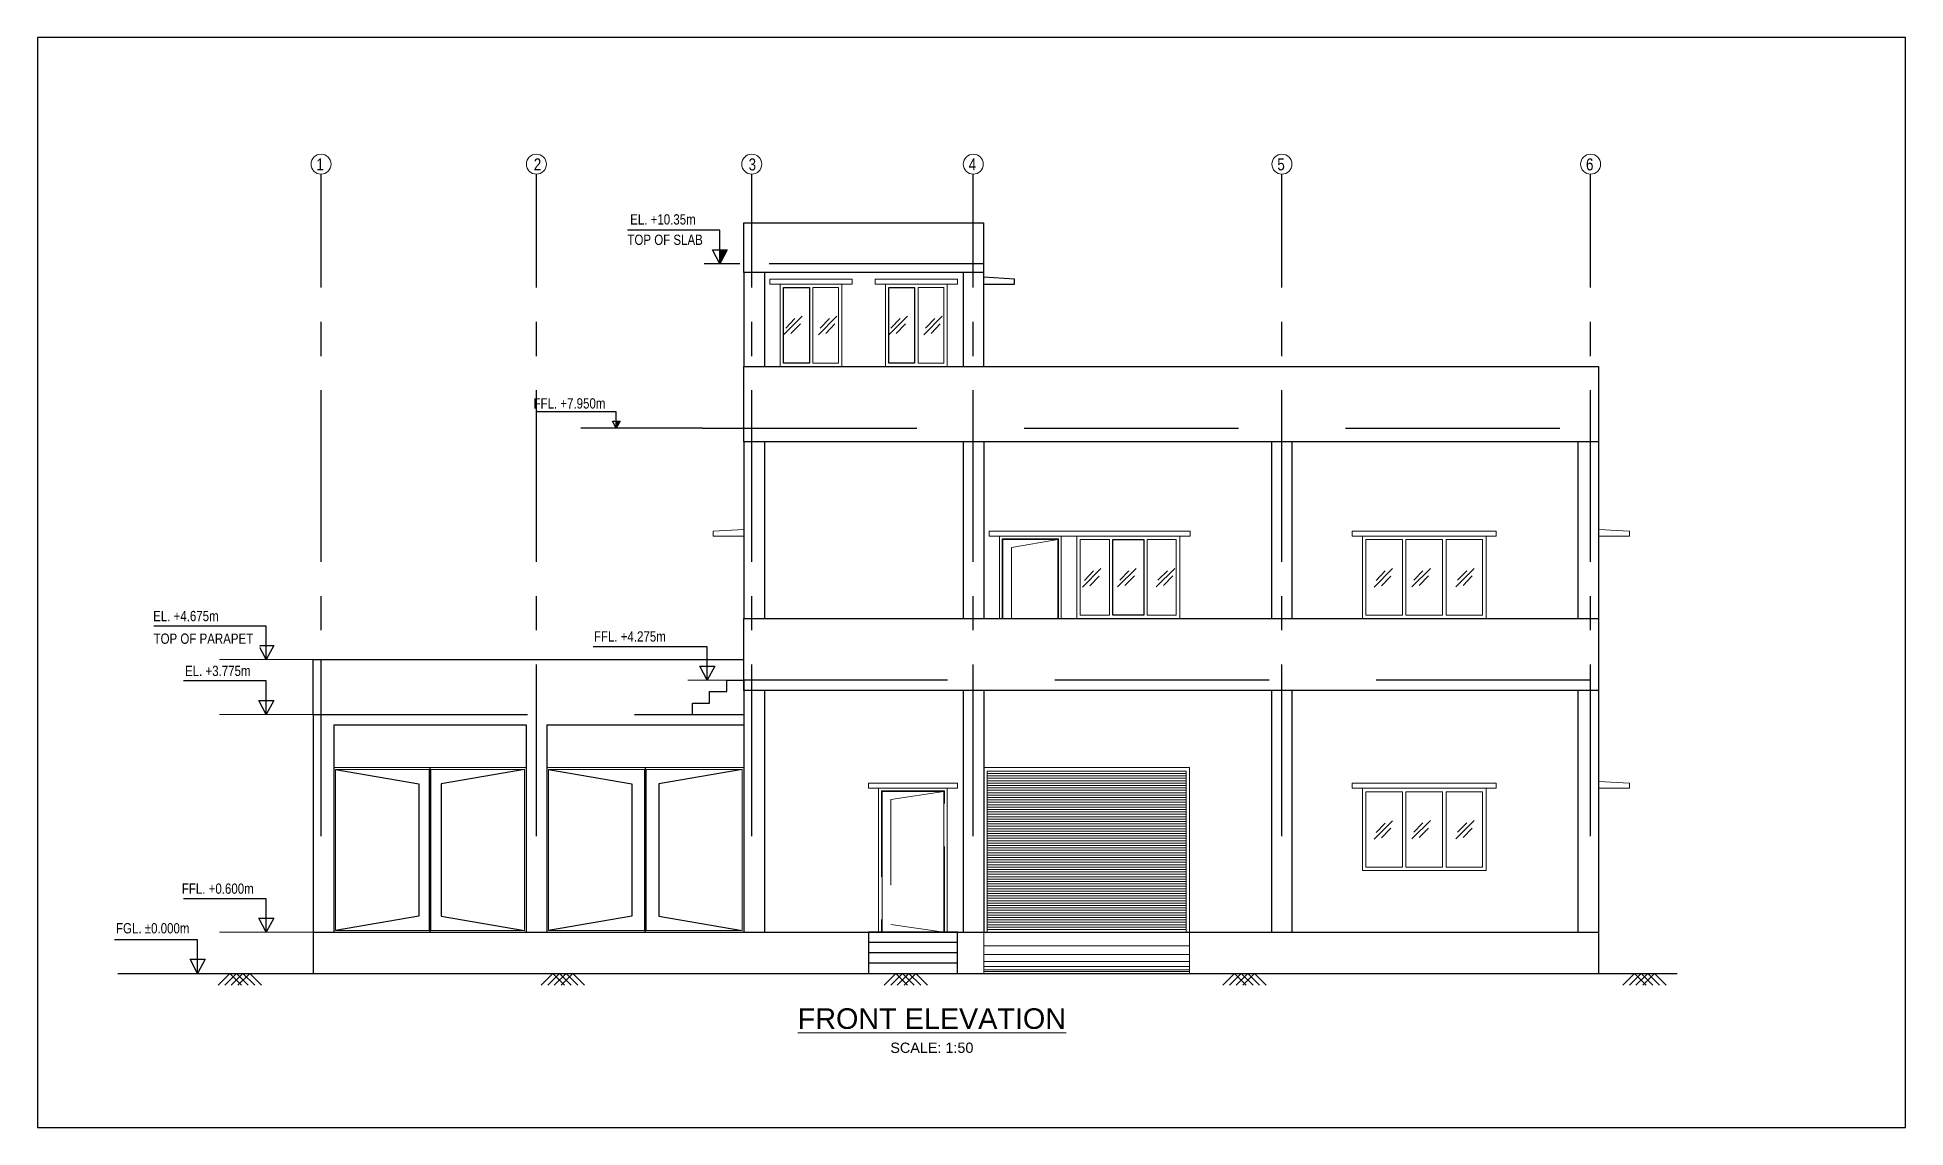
# Model space of a CAD drawing. Header units: millimetres. Extents: x 2923 to 3086, y 1840 to 1916.
# Drawn here: x 3018.49 to 3045.73, y 1839.74 to 1855.64 of the extents above; entities that cross this region are included whole.
import ezdxf

# ---------------------------------------------------------------- set-up
doc = ezdxf.new("R2010")
doc.units = ezdxf.units.MM
doc.linetypes.add('CENTERX2', pattern=[4, 2.5, -0.5, 0.5, -0.5])
doc.linetypes.add('HIDDEN2', pattern=[0.1875, 0.125, -0.0625])
for name, color, linetype in [('COLUMN', 1, 'Continuous'), ('DIM_100', 7, 'Continuous'), ('DIM_50', 7, 'Continuous'), ('GRID', 8, 'CENTERX2'), ('HATCH', 8, 'Continuous'), ('PARAPET WALL', 7, 'Continuous'), ('PDF_Geometry', 7, 'Continuous'), ('RAILING', 8, 'Continuous'), ('STAIR', 6, 'Continuous')]:
    doc.layers.add(name, color=color, linetype=linetype)
for name, color, linetype, lineweight in [('DOOR', 8, 'Continuous', 13), ('ROOF_PROJECTION', 8, 'HIDDEN2', 13), ('Text', 7, 'Continuous', 13), ('WINDOW', 8, 'Continuous', 13)]:
    doc.layers.add(name, color=color, linetype=linetype, lineweight=lineweight)
doc.styles.get("Standard").update_dxf_attribs({"font": 'arial.ttf'})

msp = doc.modelspace()

# ---------------------------------------------------------------- texts
at = {"layer": 'Text', "width": 0.8}
for s, p in [('1', (3022.563, 1853.7032)), ('2', (3025.7314, 1853.7032)), ('3', (3028.8639, 1853.7032)), ('4', (3032.0723, 1853.7032)), ('5', (3036.5723, 1853.7032)), ('6', (3041.0723, 1853.7032))]:
    msp.add_text(s, height=0.175, dxfattribs=at).set_placement(p)
at = {"layer": 'Text', "char_height": 0.15, "attachment_point": 1, "bg_fill": 3, "box_fill_scale": 1.5, "bg_fill_color": 256, "bg_fill_transparency": 0}
for s, insert, width in [('\\pxqc;{\\W0.8;EL. +\\A1;10.35\\A0;m}', (3027.0962, 1853.0638), 1.036868), ('\\pxqc;{\\W0.8;EL. +\\A1;4.675\\A0;m}', (3020.1867, 1847.2801), 0.946455), ('\\pxqc;{\\W0.8;FFL. +\\A1;4.275\\A0;m}', (3026.5723, 1846.9821), 1.119739), ('\\pxqc;{\\W0.8;EL. +\\A1;3.775\\A0;m}', (3020.5923, 1846.4801), 1.064598), ('\\pxqc;{\\W0.8;FFL. +0.600m}', (3020.5923, 1843.3051), 1.064598), ('\\pxqc;{\\W0.8;FGL. %%P0.000m}', (3019.6368, 1842.7275), 1.078819)]:
    msp.add_mtext(s, dxfattribs=dict(at, insert=insert, width=width))
at = {"layer": 'Text', "attachment_point": 1}
for s, insert, char_height, width in [('\\pxqc;{\\W0.8;FFL. +7.950m}', (3025.7312, 1850.381), 0.15, 1.041661), ('\\pxqc;{\\LFRONT ELEVATION\\P\\H0.5x;\\lSCALE: 1:50}', (3029.5925, 1841.4852), 0.3, 3.886457)]:
    msp.add_mtext(s, dxfattribs=dict(at, insert=insert, char_height=char_height, width=width))

# ---------------------------------------------------------------- blocks, each defined once
blk = doc.blocks.new('A$C02ba1a73')
at = {"layer": 'DIM_100'}
h = blk.add_hatch(color=256, dxfattribs=at)
h.dxf.hatch_style = 1
h.paths.add_polyline_path([(0.111, 0.206), (0.037, 0.206), (0, 0.198), (0, 0)])
h.paths.add_polyline_path([(0.037, 0.206), (0, 0.206), (0, 0.198)], flags=17)
for points in [[(0, 0), (0, 0.48), (-2.344, 0.48)], [(0, 0), (-0.107, 0.206), (0.111, 0.206), (0, 0)]]:
    blk.add_lwpolyline(points, dxfattribs=at)

# ---------------------------------------------------------------- hatches: boundary and pattern name
at = {"layer": 'DIM_100'}
h = msp.add_hatch(color=256, dxfattribs=at)
h.dxf.hatch_style = 1
h.paths.add_polyline_path([(3028.4419, 1852.3407), (3028.5533, 1852.5463), (3028.4419, 1852.5463)])

# ---------------------------------------------------------------- linework, layer by layer
at = {"layer": 'COLUMN', "color": 7, "linetype": 'HIDDEN2', "ltscale": 25}
for p, q in [((3028.1933, 1849.9442), (3041.2547, 1849.9442)), ((3041.1397, 1846.2692), (3028.7947, 1846.2692)), ((3022.5147, 1845.7692), (3028.7947, 1845.7692))]:
    msp.add_line(p, q, dxfattribs=at)
at = {"layer": 'COLUMN', "color": 7}
for p, q in [((3028.7947, 1849.7442), (3028.7947, 1847.1692)), ((3029.0947, 1849.7442), (3029.0947, 1847.1692)), ((3031.9934, 1849.7442), (3031.9934, 1847.1692)), ((3032.2934, 1849.7442), (3032.2934, 1847.1692)), ((3036.4897, 1847.1692), (3036.4897, 1849.7442)), ((3036.7897, 1847.1692), (3036.7897, 1849.7442)), ((3040.9547, 1849.7442), (3040.9547, 1847.1692)), ((3041.2547, 1849.7442), (3041.2547, 1841.9943)), ((3022.5147, 1846.5692), (3028.7947, 1846.5692)), ((3022.5147, 1845.7692), (3022.5147, 1846.5692)), ((3028.7947, 1846.2692), (3028.7947, 1842.5942)), ((3029.0947, 1846.1192), (3029.0947, 1842.5942)), ((3031.9934, 1846.1192), (3031.9934, 1842.5942)), ((3032.2934, 1846.1192), (3032.2934, 1842.5942)), ((3036.4897, 1842.5942), (3036.4897, 1846.1192)), ((3036.7897, 1842.5942), (3036.7897, 1846.1192)), ((3040.9547, 1846.1192), (3040.9547, 1842.5942)), ((3022.5147, 1845.7692), (3022.5147, 1841.9943)), ((3022.8147, 1845.6192), (3025.6197, 1845.6192)), ((3022.8147, 1845.6192), (3022.8147, 1842.5942)), ((3025.6197, 1845.6192), (3025.6197, 1842.5942)), ((3025.9197, 1845.6192), (3028.7947, 1845.6192)), ((3025.9197, 1845.6192), (3025.9197, 1842.5942)), ((3022.5147, 1842.5942), (3041.2547, 1842.5942)), ((3019.6693, 1841.9943), (3042.4012, 1841.9943))]:
    msp.add_line(p, q, dxfattribs=at)
at = {"layer": 'COLUMN', "color": 7, "linetype": 'HIDDEN2'}
msp.add_line((3022.6297, 1845.7692), (3022.6297, 1846.5692), dxfattribs=at)
at = {"layer": 'COLUMN', "color": 7, "linetype": 'HIDDEN2', "ltscale": 25}
for points in [[(3032.2897, 1852.3407), (3028.7947, 1852.3407)], [(3028.0447, 1845.7692), (3028.0447, 1845.9359), (3028.2947, 1845.9359), (3028.2947, 1846.1025), (3028.5447, 1846.1025), (3028.5447, 1846.2692), (3028.7947, 1846.2692)]]:
    msp.add_lwpolyline(points, dxfattribs=at)
at = {"layer": 'COLUMN', "color": 7}
for points in [[(3028.7947, 1852.2157), (3028.7947, 1850.8442)], [(3029.0947, 1852.2157), (3029.0947, 1850.8442)], [(3031.9897, 1852.2157), (3031.9897, 1850.8442)], [(3032.2897, 1852.2157), (3032.2897, 1850.8442)], [(3032.2897, 1852.044), (3032.7397, 1852.044), (3032.7397, 1852.1187), (3032.2898, 1852.1439)]]:
    msp.add_lwpolyline(points, dxfattribs=at)
at = {"layer": 'DIM_100'}
for p, q in [((3028.7354, 1852.3407), (3028.2169, 1852.3407)), ((3028.1933, 1849.9442), (3026.417, 1849.9442))]:
    msp.add_line(p, q, dxfattribs=at)
for points in [[(3028.261, 1846.2692), (3028.1542, 1846.4748), (3028.3724, 1846.4748), (3028.261, 1846.2692)], [(3021.8314, 1845.7692), (3021.7247, 1845.9748), (3021.9429, 1845.9748), (3021.8314, 1845.7692)], [(3021.8314, 1842.5942), (3021.7247, 1842.7998), (3021.9429, 1842.7998), (3021.8314, 1842.5942)], [(3020.8297, 1841.9943), (3020.7229, 1842.2), (3020.9411, 1842.2), (3020.8297, 1841.9943)]]:
    msp.add_lwpolyline(points, dxfattribs=at)
at = {"layer": 'DIM_50'}
for points in [[(3029.3747, 1850.8942), (3029.3747, 1851.994), (3029.7497, 1851.994), (3029.7497, 1850.8942), (3029.3747, 1850.8942)], [(3030.9097, 1850.8942), (3030.9097, 1851.994), (3031.2847, 1851.994), (3031.2847, 1850.8942), (3030.9097, 1850.8942)], [(3034.1747, 1847.2192), (3034.1747, 1848.319), (3034.6247, 1848.319), (3034.6247, 1847.2192), (3034.1747, 1847.2192)]]:
    msp.add_lwpolyline(points, dxfattribs=at)
at = {"layer": 'DOOR'}
for p, q in [((3025.6197, 1844.9942), (3022.8147, 1844.9942)), ((3022.8147, 1844.9942), (3022.8147, 1842.5942)), ((3022.8147, 1844.9942), (3022.8147, 1842.5942)), ((3024.2047, 1844.9692), (3022.8397, 1844.9692)), ((3022.8397, 1844.9692), (3022.8397, 1842.6192)), ((3024.2047, 1844.9692), (3024.2047, 1842.6192)), ((3025.5947, 1844.9692), (3024.2297, 1844.9692)), ((3024.2297, 1844.9692), (3024.2297, 1842.6192)), ((3025.5947, 1844.9692), (3025.5947, 1842.6192)), ((3025.9197, 1844.9942), (3028.7947, 1844.9942)), ((3025.9197, 1844.9942), (3025.9197, 1842.5942)), ((3025.9447, 1844.9692), (3027.3447, 1844.9692)), ((3025.9447, 1844.9692), (3025.9447, 1842.6192)), ((3027.3447, 1844.9692), (3027.3447, 1842.6192)), ((3027.3697, 1844.9692), (3028.7697, 1844.9692)), ((3027.3697, 1844.9692), (3027.3697, 1842.6192)), ((3028.7697, 1844.9692), (3028.7697, 1842.6192)), ((3028.7947, 1844.9942), (3028.7947, 1842.5942)), ((3024.2047, 1842.6192), (3022.8397, 1842.6192)), ((3025.5947, 1842.6192), (3024.2297, 1842.6192)), ((3025.9447, 1842.6192), (3027.3447, 1842.6192)), ((3027.3697, 1842.6192), (3028.7697, 1842.6192))]:
    msp.add_line(p, q, dxfattribs=at)
at = {"layer": 'DOOR', "color": 0}
for points in [[(3033.4197, 1847.1692), (3033.4197, 1848.3692), (3032.5197, 1848.3694), (3032.5197, 1847.1692)], [(3033.3697, 1847.1692), (3033.3697, 1848.3192), (3032.5697, 1848.3194), (3032.5697, 1847.1692)], [(3031.7597, 1842.5942), (3031.7597, 1844.6942), (3030.7597, 1844.6942), (3030.7597, 1842.5942)], [(3031.7097, 1842.5942), (3031.7097, 1844.6442), (3030.8097, 1844.6442), (3030.8097, 1842.5942)]]:
    msp.add_lwpolyline(points, dxfattribs=at)
at = {"layer": 'DOOR', "linetype": 'HIDDEN2', "ltscale": 10}
for points in [[(3033.3797, 1847.1692), (3033.3797, 1848.3292), (3032.5597, 1848.3294), (3032.5597, 1847.1692)], [(3033.3697, 1848.3192), (3032.6964, 1848.2054), (3032.6964, 1847.1692)], [(3031.7197, 1842.5942), (3031.7197, 1844.6542), (3030.7997, 1844.6542), (3030.7997, 1842.5942)], [(3031.7097, 1844.6442), (3030.9364, 1844.5303), (3030.9364, 1842.7081), (3031.7097, 1842.5942)]]:
    msp.add_lwpolyline(points, dxfattribs=at)
at = {"layer": 'GRID'}
for p, q in [((3022.6297, 1843.9967), (3022.6297, 1853.6487)), ((3025.7697, 1843.9967), (3025.7697, 1853.6487)), ((3028.9097, 1843.9967), (3028.9097, 1853.6487)), ((3032.1397, 1843.9967), (3032.1397, 1853.6487)), ((3036.6397, 1843.9967), (3036.6397, 1853.6487)), ((3041.1397, 1843.9967), (3041.1397, 1853.6487))]:
    msp.add_line(p, q, dxfattribs=at)
at = {"layer": 'HATCH', "lineweight": 9}
for points in [[(3021.128, 1841.8229), (3021.2992, 1841.9943), (3021.4703, 1841.8229)], [(3021.226, 1841.8229), (3021.3978, 1841.9943), (3021.569, 1841.8229)], [(3021.3206, 1841.8229), (3021.4918, 1841.9943), (3021.6636, 1841.8229)], [(3021.4193, 1841.8229), (3021.5905, 1841.9943), (3021.7616, 1841.8229)], [(3025.8382, 1841.8229), (3026.0094, 1841.9943), (3026.1806, 1841.8229)], [(3025.9363, 1841.8229), (3026.108, 1841.9943), (3026.2792, 1841.8229)], [(3026.0308, 1841.8229), (3026.202, 1841.9943), (3026.3738, 1841.8229)], [(3026.1295, 1841.8229), (3026.3007, 1841.9943), (3026.4719, 1841.8229)], [(3030.8382, 1841.8229), (3031.0094, 1841.9943), (3031.1806, 1841.8229)], [(3030.9363, 1841.8229), (3031.108, 1841.9943), (3031.2792, 1841.8229)], [(3031.0308, 1841.8229), (3031.202, 1841.9943), (3031.3738, 1841.8229)], [(3031.1295, 1841.8229), (3031.3007, 1841.9943), (3031.4719, 1841.8229)], [(3036.12, 1841.8229), (3035.9488, 1841.9943), (3035.7776, 1841.8229)], [(3036.2186, 1841.8229), (3036.0474, 1841.9943), (3035.8757, 1841.8229)], [(3036.3132, 1841.8229), (3036.1414, 1841.9943), (3035.9702, 1841.8229)], [(3036.4113, 1841.8229), (3036.2401, 1841.9943), (3036.0689, 1841.8229)], [(3041.9502, 1841.8229), (3041.779, 1841.9943), (3041.6078, 1841.8229)], [(3042.0488, 1841.8229), (3041.8776, 1841.9943), (3041.7059, 1841.8229)], [(3042.1434, 1841.8229), (3041.9716, 1841.9943), (3041.8005, 1841.8229)], [(3042.2415, 1841.8229), (3042.0703, 1841.9943), (3041.8991, 1841.8229)]]:
    msp.add_lwpolyline(points, dxfattribs=at)
at = {"layer": 'PARAPET WALL', "color": 7}
for points in [[(3028.7947, 1852.9408), (3032.2897, 1852.9408), (3032.2897, 1852.3442), (3032.2897, 1852.2157), (3028.7947, 1852.2157), (3028.7947, 1852.3442)], [(3028.7947, 1850.8442), (3041.2547, 1850.8442), (3041.2547, 1849.7442), (3028.7947, 1849.7442)], [(3028.7947, 1847.1692), (3041.2547, 1847.1692), (3041.2547, 1846.1192), (3028.7947, 1846.1192)]]:
    msp.add_lwpolyline(points, close=True, dxfattribs=at)
at = {"layer": 'PDF_Geometry', "lineweight": 9}
for points in [[(3027.9772, 1846.2692), (3028.5447, 1846.2692)], [(3021.1482, 1845.7692), (3022.5147, 1845.7692)], [(3021.1482, 1842.5942), (3022.5147, 1842.5942)]]:
    msp.add_lwpolyline(points, dxfattribs=at)
at = {"layer": 'RAILING'}
for p, q in [((3024.2172, 1844.9942), (3024.2172, 1842.5942)), ((3027.3572, 1844.9942), (3027.3572, 1842.5942))]:
    msp.add_line(p, q, dxfattribs=at)
for points in [[(3022.8397, 1844.9692), (3024.0548, 1844.7577), (3024.0548, 1842.8307), (3022.8397, 1842.6192)], [(3025.5947, 1844.9692), (3024.3797, 1844.7577), (3024.3797, 1842.8307), (3025.5947, 1842.6192)], [(3025.9447, 1844.9692), (3027.1598, 1844.7577), (3027.1598, 1842.8307), (3025.9447, 1842.6192)], [(3028.7697, 1844.9692), (3027.5547, 1844.7577), (3027.5547, 1842.8307), (3028.7697, 1842.6192)]]:
    msp.add_lwpolyline(points, dxfattribs=at)
at = {"layer": 'ROOF_PROJECTION', "color": 7, "linetype": 'ByBlock', "ltscale": 25}
for points in [[(3029.1747, 1852.119), (3030.3747, 1852.119), (3030.3747, 1852.044), (3029.1747, 1852.044)], [(3030.7097, 1852.119), (3031.9097, 1852.119), (3031.9097, 1852.044), (3030.7097, 1852.044)], [(3032.3697, 1848.444), (3035.2997, 1848.444), (3035.2997, 1848.369), (3032.3697, 1848.369)], [(3037.6647, 1848.4438), (3039.7647, 1848.4438), (3039.7647, 1848.3688), (3037.6647, 1848.3688)], [(3030.6097, 1844.7692), (3031.9097, 1844.7688), (3031.9097, 1844.6938), (3030.6097, 1844.6942)], [(3037.6647, 1844.7688), (3039.7647, 1844.7688), (3039.7647, 1844.6938), (3037.6647, 1844.6938)]]:
    msp.add_lwpolyline(points, close=True, dxfattribs=at)
for points in [[(3028.7947, 1848.4688), (3028.3447, 1848.4438), (3028.3447, 1848.3688), (3028.7947, 1848.3688)], [(3041.2547, 1848.4688), (3041.7047, 1848.4438), (3041.7047, 1848.3688), (3041.2547, 1848.3688)], [(3041.2547, 1844.7938), (3041.7047, 1844.7688), (3041.7047, 1844.6938), (3041.2547, 1844.6938)]]:
    msp.add_lwpolyline(points, dxfattribs=at)
at = {"layer": 'STAIR', "color": 7}
for points in [[(3031.9096, 1841.9943), (3031.9098, 1842.594), (3030.6098, 1842.594), (3030.6096, 1841.9943)], [(3031.9098, 1842.4442), (3030.6097, 1842.4442)], [(3031.9097, 1842.2942), (3030.6097, 1842.2942)], [(3031.9097, 1842.1443), (3030.6097, 1842.1443)]]:
    msp.add_lwpolyline(points, dxfattribs=at)
at = {"layer": 'Text'}
for centre in [(3022.6297, 1853.7945), (3025.7697, 1853.7945), (3028.9097, 1853.7945), (3032.1397, 1853.7945), (3036.6397, 1853.7945), (3041.1397, 1853.7945)]:
    msp.add_circle(centre, 0.1458, dxfattribs=at)
at = {"layer": 'WINDOW', "color": 7}
for p, q in [((3029.7997, 1850.8942), (3029.7997, 1851.994)), ((3031.3347, 1850.8942), (3031.3347, 1851.994)), ((3034.6747, 1847.2192), (3034.6747, 1848.319)), ((3038.3981, 1848.3188), (3038.3981, 1847.219)), ((3038.4481, 1848.3188), (3038.4481, 1847.219)), ((3038.9814, 1847.219), (3038.9814, 1848.3188)), ((3039.0314, 1847.219), (3039.0314, 1848.3188)), ((3032.3434, 1844.9092), (3035.2434, 1844.9092)), ((3032.3434, 1844.8742), (3035.2434, 1844.8742)), ((3032.3434, 1844.8392), (3035.2434, 1844.8392)), ((3032.3434, 1844.8042), (3035.2434, 1844.8042)), ((3032.3434, 1844.7692), (3035.2434, 1844.7692)), ((3032.3434, 1844.7342), (3035.2434, 1844.7342)), ((3032.3434, 1844.6992), (3035.2434, 1844.6992)), ((3032.3434, 1844.6642), (3035.2434, 1844.6642)), ((3032.3434, 1844.6292), (3035.2434, 1844.6292)), ((3032.3434, 1844.5942), (3035.2434, 1844.5942)), ((3038.3981, 1844.6438), (3038.3981, 1843.544)), ((3038.4481, 1844.6438), (3038.4481, 1843.544)), ((3038.9814, 1843.544), (3038.9814, 1844.6438)), ((3039.0314, 1843.544), (3039.0314, 1844.6438)), ((3032.3434, 1844.5592), (3035.2434, 1844.5592)), ((3032.3434, 1844.5242), (3035.2434, 1844.5242)), ((3032.3434, 1844.4892), (3035.2434, 1844.4892)), ((3032.3434, 1844.4542), (3035.2434, 1844.4542)), ((3032.3434, 1844.4192), (3035.2434, 1844.4192)), ((3032.3434, 1844.3842), (3035.2434, 1844.3842)), ((3032.3434, 1844.3492), (3035.2434, 1844.3492)), ((3032.3434, 1844.3142), (3035.2434, 1844.3142)), ((3032.3434, 1844.2792), (3035.2434, 1844.2792)), ((3032.3434, 1844.2442), (3035.2434, 1844.2442)), ((3032.3434, 1844.2092), (3035.2434, 1844.2092)), ((3032.3434, 1844.1742), (3035.2434, 1844.1742)), ((3032.3434, 1844.1392), (3035.2434, 1844.1392)), ((3032.3434, 1844.1042), (3035.2434, 1844.1042)), ((3032.3434, 1844.0692), (3035.2434, 1844.0692)), ((3032.3434, 1844.0342), (3035.2434, 1844.0342)), ((3032.3434, 1843.9992), (3035.2434, 1843.9992)), ((3032.3434, 1843.9642), (3035.2434, 1843.9642)), ((3032.3434, 1843.9292), (3035.2434, 1843.9292)), ((3032.3434, 1843.8942), (3035.2434, 1843.8942)), ((3032.3434, 1843.8592), (3035.2434, 1843.8592)), ((3032.3434, 1843.8242), (3035.2434, 1843.8242)), ((3032.3434, 1843.7892), (3035.2434, 1843.7892)), ((3032.3434, 1843.7542), (3035.2434, 1843.7542)), ((3032.3434, 1843.7192), (3035.2434, 1843.7192)), ((3032.3434, 1843.6842), (3035.2434, 1843.6842)), ((3032.3434, 1843.6492), (3035.2434, 1843.6492)), ((3032.3434, 1843.6142), (3035.2434, 1843.6142)), ((3032.3434, 1843.5792), (3035.2434, 1843.5792)), ((3032.3434, 1843.5442), (3035.2434, 1843.5442)), ((3032.3434, 1843.5092), (3035.2434, 1843.5092)), ((3032.3434, 1843.4742), (3035.2434, 1843.4742)), ((3032.3434, 1843.4392), (3035.2434, 1843.4392)), ((3032.3434, 1843.4042), (3035.2434, 1843.4042)), ((3032.3434, 1843.3692), (3035.2434, 1843.3692)), ((3032.3434, 1843.3342), (3035.2434, 1843.3342)), ((3032.3434, 1843.2992), (3035.2434, 1843.2992)), ((3032.3434, 1843.2642), (3035.2434, 1843.2642)), ((3032.3434, 1843.2292), (3035.2434, 1843.2292)), ((3032.3434, 1843.1942), (3035.2434, 1843.1942)), ((3032.3434, 1843.1592), (3035.2434, 1843.1592)), ((3032.3434, 1843.1242), (3035.2434, 1843.1242)), ((3032.3434, 1843.0892), (3035.2434, 1843.0892)), ((3032.3434, 1843.0542), (3035.2434, 1843.0542)), ((3032.3434, 1843.0192), (3035.2434, 1843.0192)), ((3032.3434, 1842.9842), (3035.2434, 1842.9842)), ((3032.3434, 1842.9492), (3035.2434, 1842.9492)), ((3032.3434, 1842.9142), (3035.2434, 1842.9142)), ((3032.3434, 1842.8792), (3035.2434, 1842.8792)), ((3032.3434, 1842.8442), (3035.2434, 1842.8442)), ((3032.3434, 1842.8092), (3035.2434, 1842.8092)), ((3032.3434, 1842.7742), (3035.2434, 1842.7742)), ((3032.3434, 1842.7392), (3035.2434, 1842.7392)), ((3032.3434, 1842.7042), (3035.2434, 1842.7042)), ((3032.2934, 1842.5942), (3032.2934, 1841.9943)), ((3032.3434, 1842.6692), (3035.2434, 1842.6692)), ((3032.3434, 1842.6342), (3035.2434, 1842.6342)), ((3035.2934, 1842.5942), (3035.2934, 1841.9943)), ((3032.2934, 1842.3943), (3035.2934, 1842.3943)), ((3032.2934, 1842.2693), (3035.2934, 1842.2693)), ((3032.2934, 1842.1693), (3035.2934, 1842.1693)), ((3032.2934, 1842.0943), (3035.2934, 1842.0943)), ((3032.2934, 1842.0443), (3035.2934, 1842.0443)), ((3032.2934, 1842.0193), (3035.2934, 1842.0193))]:
    msp.add_line(p, q, dxfattribs=at)
for points in [[(3029.3247, 1852.044), (3030.2247, 1852.044), (3030.2247, 1850.8442), (3029.3247, 1850.8442)], [(3030.8597, 1852.044), (3031.7597, 1852.044), (3031.7597, 1850.8442), (3030.8597, 1850.8442)], [(3033.6497, 1848.369), (3035.1497, 1848.369), (3035.1497, 1847.1692), (3033.6497, 1847.1692)], [(3037.8147, 1848.3688), (3039.6147, 1848.3688), (3039.6147, 1847.169), (3037.8147, 1847.169)], [(3032.2934, 1842.5942), (3035.2934, 1842.5942), (3035.2934, 1844.9942), (3032.2934, 1844.9942)], [(3037.8147, 1844.6938), (3039.6147, 1844.6938), (3039.6147, 1843.494), (3037.8147, 1843.494)]]:
    msp.add_lwpolyline(points, close=True, dxfattribs=at)
for points in [[(3029.7997, 1851.994), (3030.1747, 1851.994), (3030.1747, 1850.8942), (3029.7997, 1850.8942)], [(3031.3347, 1851.994), (3031.7097, 1851.994), (3031.7097, 1850.8942), (3031.3347, 1850.8942)], [(3029.374, 1851.3055), (3029.6438, 1851.5755)], [(3029.4041, 1851.4041), (3029.5364, 1851.5412)], [(3029.4813, 1851.327), (3029.6183, 1851.4641)], [(3029.8818, 1851.3055), (3030.1516, 1851.5755)], [(3029.9073, 1851.4041), (3030.0449, 1851.5412)], [(3029.9886, 1851.327), (3030.1215, 1851.4641)], [(3030.909, 1851.3055), (3031.1788, 1851.5755)], [(3030.9391, 1851.4041), (3031.0714, 1851.5412)], [(3031.0163, 1851.327), (3031.1533, 1851.4641)], [(3031.4168, 1851.3055), (3031.6866, 1851.5755)], [(3031.4423, 1851.4041), (3031.5799, 1851.5412)], [(3031.5236, 1851.327), (3031.6565, 1851.4641)], [(3034.1247, 1847.2192), (3033.6997, 1847.2192), (3033.6997, 1848.319), (3034.1247, 1848.319), (3034.1247, 1847.2192)], [(3034.6747, 1848.319), (3035.0997, 1848.319), (3035.0997, 1847.2192), (3034.6747, 1847.2192)], [(3038.3981, 1847.219), (3037.8647, 1847.219), (3037.8647, 1848.3188), (3038.3981, 1848.3188)], [(3038.4481, 1848.3188), (3038.9814, 1848.3188)], [(3039.0314, 1848.3188), (3039.5647, 1848.3188), (3039.5647, 1847.219), (3039.0314, 1847.219)], [(3033.7305, 1847.6262), (3034.0009, 1847.8962)], [(3033.7607, 1847.7248), (3033.8936, 1847.862)], [(3034.2439, 1847.6305), (3034.5137, 1847.9005)], [(3034.2741, 1847.7291), (3034.4064, 1847.8662)], [(3034.8068, 1847.6305), (3035.0766, 1847.9005)], [(3034.8323, 1847.7291), (3034.9699, 1847.8662)], [(3037.9825, 1847.6261), (3038.253, 1847.896)], [(3038.0127, 1847.7247), (3038.1456, 1847.8618)], [(3038.5332, 1847.6304), (3038.803, 1847.9003)], [(3038.5634, 1847.7289), (3038.6957, 1847.866)], [(3039.174, 1847.6304), (3039.4438, 1847.9003)], [(3039.1996, 1847.7289), (3039.3371, 1847.866)], [(3033.8379, 1847.6477), (3033.9748, 1847.7848)], [(3034.3512, 1847.652), (3034.4882, 1847.7891)], [(3034.9136, 1847.652), (3035.0465, 1847.7891)], [(3038.0899, 1847.6475), (3038.2268, 1847.7846)], [(3038.6406, 1847.6518), (3038.7775, 1847.7889)], [(3039.2808, 1847.6518), (3039.4137, 1847.7889)], [(3038.9814, 1847.219), (3038.4481, 1847.219)], [(3035.2434, 1842.5942), (3035.2434, 1844.9442), (3032.3434, 1844.9442), (3032.3434, 1842.5942)], [(3038.3981, 1843.544), (3037.8647, 1843.544), (3037.8647, 1844.6438), (3038.3981, 1844.6438)], [(3038.4481, 1844.6438), (3038.9814, 1844.6438)], [(3039.0314, 1844.6438), (3039.5647, 1844.6438), (3039.5647, 1843.544), (3039.0314, 1843.544)], [(3037.9825, 1843.9511), (3038.253, 1844.221)], [(3038.0127, 1844.0497), (3038.1456, 1844.1868)], [(3038.0899, 1843.9725), (3038.2268, 1844.1096)], [(3038.5332, 1843.9554), (3038.803, 1844.2253)], [(3038.5634, 1844.0539), (3038.6957, 1844.191)], [(3038.6406, 1843.9768), (3038.7775, 1844.1139)], [(3039.174, 1843.9554), (3039.4438, 1844.2253)], [(3039.1996, 1844.0539), (3039.3371, 1844.191)], [(3039.2808, 1843.9768), (3039.4137, 1844.1139)], [(3038.9814, 1843.544), (3038.4481, 1843.544)]]:
    msp.add_lwpolyline(points, dxfattribs=at)

# ---------------------------------------------------------------- block references
at = {"layer": 'DIM_100', "xscale": 0.5, "yscale": 0.5, "zscale": 0.5}
msp.add_blockref('A$C02ba1a73', (3026.9348, 1849.9442), dxfattribs=at)

msp.set_redraw_order([(e.dxf.handle, doc.entitydb.next_handle()) for e in msp.query("TEXT MTEXT ATTDEF DIMENSION ARC_DIMENSION")])  # texts and dimensions are drawn at this point

# ---------------------------------------------------------------- next in the draw order: linework, layer by layer
at = {"layer": 'DIM_100'}
for points in [[(3021.8314, 1846.5692), (3021.8314, 1847.0583), (3020.1906, 1847.0583)], [(3021.8314, 1846.5692), (3021.7247, 1846.7748), (3021.9429, 1846.7748), (3021.8314, 1846.5692)], [(3028.261, 1846.2692), (3028.261, 1846.7583), (3026.596, 1846.7583)], [(3021.8314, 1845.7692), (3021.8314, 1846.2583), (3020.6266, 1846.2583)], [(3021.8314, 1842.5942), (3021.8314, 1843.0833), (3020.6266, 1843.0833)], [(3020.8297, 1841.9943), (3020.8297, 1842.4834), (3019.6173, 1842.4834)]]:
    msp.add_lwpolyline(points, dxfattribs=at)
at = {"layer": 'PDF_Geometry', "lineweight": 9}
msp.add_lwpolyline([(3021.1482, 1846.5692), (3022.5147, 1846.5692)], dxfattribs=at)

# ---------------------------------------------------------------- next in the draw order: texts
at = {"layer": 'DIM_100', "insert": (3027.08, 1852.7664), "char_height": 0.15, "width": 1.132958, "attachment_point": 1, "bg_fill": 3, "box_fill_scale": 1.5, "bg_fill_color": 256, "bg_fill_transparency": 0}
msp.add_mtext('\\pxqc;{\\W0.8;TOP OF SLAB}', dxfattribs=at)

# ---------------------------------------------------------------- next in the draw order: linework, layer by layer
at = {"layer": 'DIM_100'}
for points in [[(3028.4419, 1852.3407), (3028.4419, 1852.8297), (3027.0979, 1852.8297)], [(3028.4419, 1852.3407), (3028.3351, 1852.5463), (3028.5533, 1852.5463), (3028.4419, 1852.3407)]]:
    msp.add_lwpolyline(points, dxfattribs=at)

# ---------------------------------------------------------------- next in the draw order: texts
at = {"layer": 'Text', "insert": (3020.1704, 1846.9502), "char_height": 0.15, "width": 1.488828, "attachment_point": 1, "bg_fill": 3, "box_fill_scale": 1.5, "bg_fill_color": 256, "bg_fill_transparency": 0}
msp.add_mtext('\\pxqc;{\\W0.8;TOP OF PARAPET}', dxfattribs=at)

# ---------------------------------------------------------------- next in the draw order: linework, layer by layer
at = {"layer": 'Defpoints'}
msp.add_lwpolyline([(3045.7326, 1855.643), (3018.4943, 1855.643), (3018.4943, 1839.7449), (3045.7326, 1839.7449)], close=True, dxfattribs=at)

doc.saveas('drawing.dxf')
